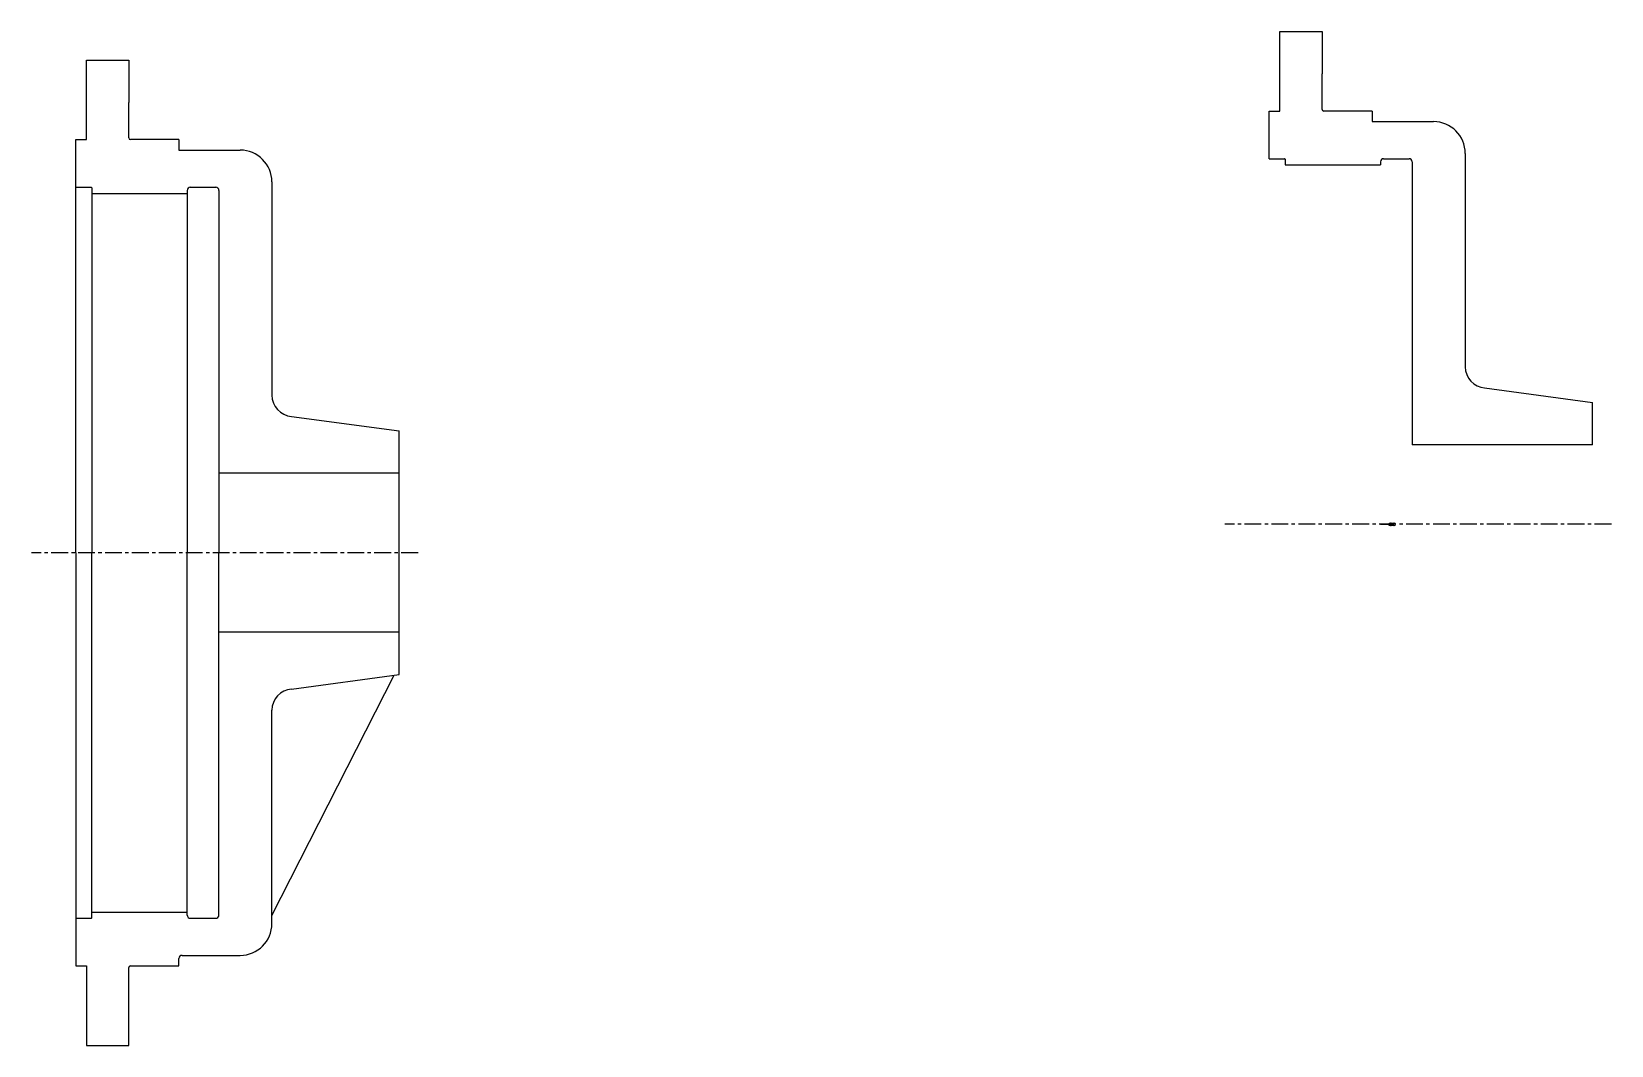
# Model space of a CAD drawing. Header units: millimetres. Extents: x 34179 to 39916, y -3385 to -179.
# Drawn here: x 38426 to 39916, y -2365 to -1408 of the extents above; entities that cross this region are included whole.
import ezdxf

# ---------------------------------------------------------------- set-up
doc = ezdxf.new("R2010")
doc.units = ezdxf.units.MM
doc.linetypes.add('CENTER', pattern=[50.8, 31.75, -6.35, 6.35, -6.35])
for name, color, linetype in [('Bord', 1, 'Continuous'), ('Cen', 5, 'CENTER'), ('Cont', 6, 'Continuous')]:
    doc.layers.add(name, color=color, linetype=linetype)

msp = doc.modelspace()

# ---------------------------------------------------------------- linework, layer by layer
at = {"layer": 'Bord', "color": 2}
for p, q in [((39698.51383, -1872.85239), (39711.04068, -1872.85239)), ((39704.77725, -1872.85239), (39711.04068, -1872.85239)), ((39706.40897, -1872.85239), (39711.04068, -1872.85239)), ((39707.90897, -1872.85239), (39707.90897, -1872.85239)), ((39708.72482, -1872.85239), (39708.72482, -1872.85239)), ((39711.04068, -1872.85239), (39711.04068, -1872.85239))]:
    msp.add_line(p, q, dxfattribs=at)
for centre in [(39707.90897, -1872.85239), (39708.72482, -1872.85239), (39711.04068, -1872.85239)]:
    msp.add_circle(centre, 1.5, dxfattribs=at)
at = {"layer": 'Cen', "ltscale": 0.5}
for p, q in [((39916.37242, -1872.85239), (39551.82682, -1872.85239)), ((38790.79152, -1899.72577), (38426.24593, -1899.72577))]:
    msp.add_line(p, q, dxfattribs=at)
at = {"layer": 'Cont'}
for p, q in [((39603.51383, -1407.85073), (39643.51383, -1407.85073)), ((39603.51383, -1482.85073), (39603.51383, -1407.85073)), ((39643.51383, -1407.85073), (39643.51383, -1447.85073)), ((38477.93293, -1434.72411), (38517.93293, -1434.72411)), ((38477.93293, -1509.72411), (38477.93293, -1434.72411)), ((38517.93293, -1434.72411), (38517.93293, -1474.72411)), ((39643.51383, -1481.25454), (39643.51383, -1447.85073)), ((38517.93293, -1508.12792), (38517.93293, -1474.72411)), ((39593.51383, -1482.85073), (39603.51383, -1482.85073)), ((39593.51383, -1527.85073), (39593.51383, -1482.85073)), ((39690.81586, -1482.85454), (39645.11383, -1482.85454)), ((39690.81586, -1482.85454), (39690.81586, -1492.85073)), ((39690.81586, -1492.85073), (39748.51378, -1492.85073)), ((38467.93293, -1509.72411), (38477.93293, -1509.72411)), ((38467.93293, -1899.72577), (38467.93293, -1509.72411)), ((38565.23496, -1509.72792), (38519.53293, -1509.72792)), ((38565.23496, -1509.72792), (38565.23496, -1519.72411)), ((38565.23496, -1519.72411), (38622.93289, -1519.72411)), ((39593.51383, -1527.85073), (39608.01383, -1527.85073)), ((39608.51383, -1528.35073), (39608.51383, -1533.65073)), ((39608.51383, -1533.65073), (39698.51383, -1533.65073)), ((39698.51383, -1530.85073), (39698.51383, -1533.65073)), ((39701.51383, -1527.85073), (39725.51383, -1527.85073)), ((39728.51383, -1530.85073), (39728.51383, -1797.85454)), ((39778.51378, -1522.85073), (39778.51378, -1724.25838)), ((38652.93289, -1549.72411), (38652.93289, -1751.13176)), ((38467.93293, -1554.72411), (38482.43293, -1554.72411)), ((38482.93293, -1555.22411), (38482.93293, -1899.72577)), ((38482.93293, -1560.52411), (38572.93293, -1560.52411)), ((38572.93293, -1557.72411), (38572.93293, -1899.72577)), ((38575.93293, -1554.72411), (38599.93293, -1554.72411)), ((38602.93293, -1557.72411), (38602.93293, -1899.72577)), ((39796.82919, -1744.1873), (39898.51383, -1757.85454)), ((39898.51383, -1797.85454), (39898.51383, -1757.85454)), ((38671.24829, -1771.06068), (38772.93293, -1784.72792)), ((38772.93293, -1899.72577), (38772.93293, -1784.72792)), ((39898.51383, -1797.85454), (39728.51383, -1797.85454)), ((38772.93293, -1824.72792), (38602.93293, -1824.72792)), ((38467.93293, -1899.72577), (38467.93293, -2289.73173)), ((38482.93299, -2235.77092), (38482.93299, -1899.72577)), ((38572.93293, -2241.72411), (38572.93293, -1899.72577)), ((38602.93293, -2241.72411), (38602.93293, -1899.72577)), ((38772.93293, -2014.72792), (38772.93293, -1899.72577)), ((38772.93293, -1974.72792), (38602.93293, -1974.72792)), ((38652.93289, -2242.22742), (38768.10377, -2015.37269)), ((38671.24829, -2028.39516), (38772.93293, -2014.72792)), ((38652.93289, -2249.73173), (38652.93289, -2048.32409)), ((38482.93293, -2244.22742), (38482.93293, -2122.22411)), ((38467.93293, -2244.72411), (38482.49039, -2244.72411)), ((38482.93293, -2238.92411), (38572.93293, -2238.92411)), ((38575.93293, -2244.72411), (38599.93293, -2244.72411)), ((38568.23496, -2279.73173), (38622.93289, -2279.73173)), ((38467.93293, -2289.73173), (38477.93293, -2289.73173)), ((38477.93293, -2289.73173), (38477.93293, -2364.73173)), ((38517.93293, -2324.73173), (38517.93293, -2291.32792)), ((38519.53293, -2289.72792), (38565.23496, -2289.72792)), ((38565.23496, -2289.72792), (38565.23496, -2282.73173)), ((38517.93293, -2364.73173), (38517.93293, -2324.73173)), ((38477.93293, -2364.73173), (38517.93293, -2364.73173))]:
    msp.add_line(p, q, dxfattribs=at)
for centre, radius, start, end in [((39645.11383, -1481.25454), 1.6, 180, 270), ((39748.51378, -1522.85073), 30, 0, 90), ((38519.53293, -1508.12792), 1.6, 180, 270), ((38622.93289, -1549.72411), 30, 0, 90), ((39608.01383, -1528.35073), 0.5, 0, 90), ((39701.51383, -1530.85073), 3, 90, 180), ((39725.51383, -1530.85073), 3, 0, 90), ((38482.43293, -1555.22411), 0.5, 0, 90), ((38575.93293, -1557.72411), 3, 90, 180), ((38599.93293, -1557.72411), 3, 0, 90), ((39798.51378, -1724.25838), 20, 180, 265.16826152), ((38672.93289, -1751.13176), 20, 180, 265.16826152), ((38672.93289, -2048.32409), 20, 94.83173848, 180), ((38482.43293, -2244.22742), 0.5, 270, 0), ((38575.93293, -2241.72411), 3, 180, 270), ((38599.93293, -2241.72411), 3, 270, 0), ((38622.93289, -2249.73173), 30, 270, 0), ((38568.23496, -2282.73173), 3, 90, 180), ((38519.53293, -2291.32792), 1.6, 90, 180)]:
    msp.add_arc(centre, radius, start, end, dxfattribs=at)

doc.saveas('drawing.dxf')
